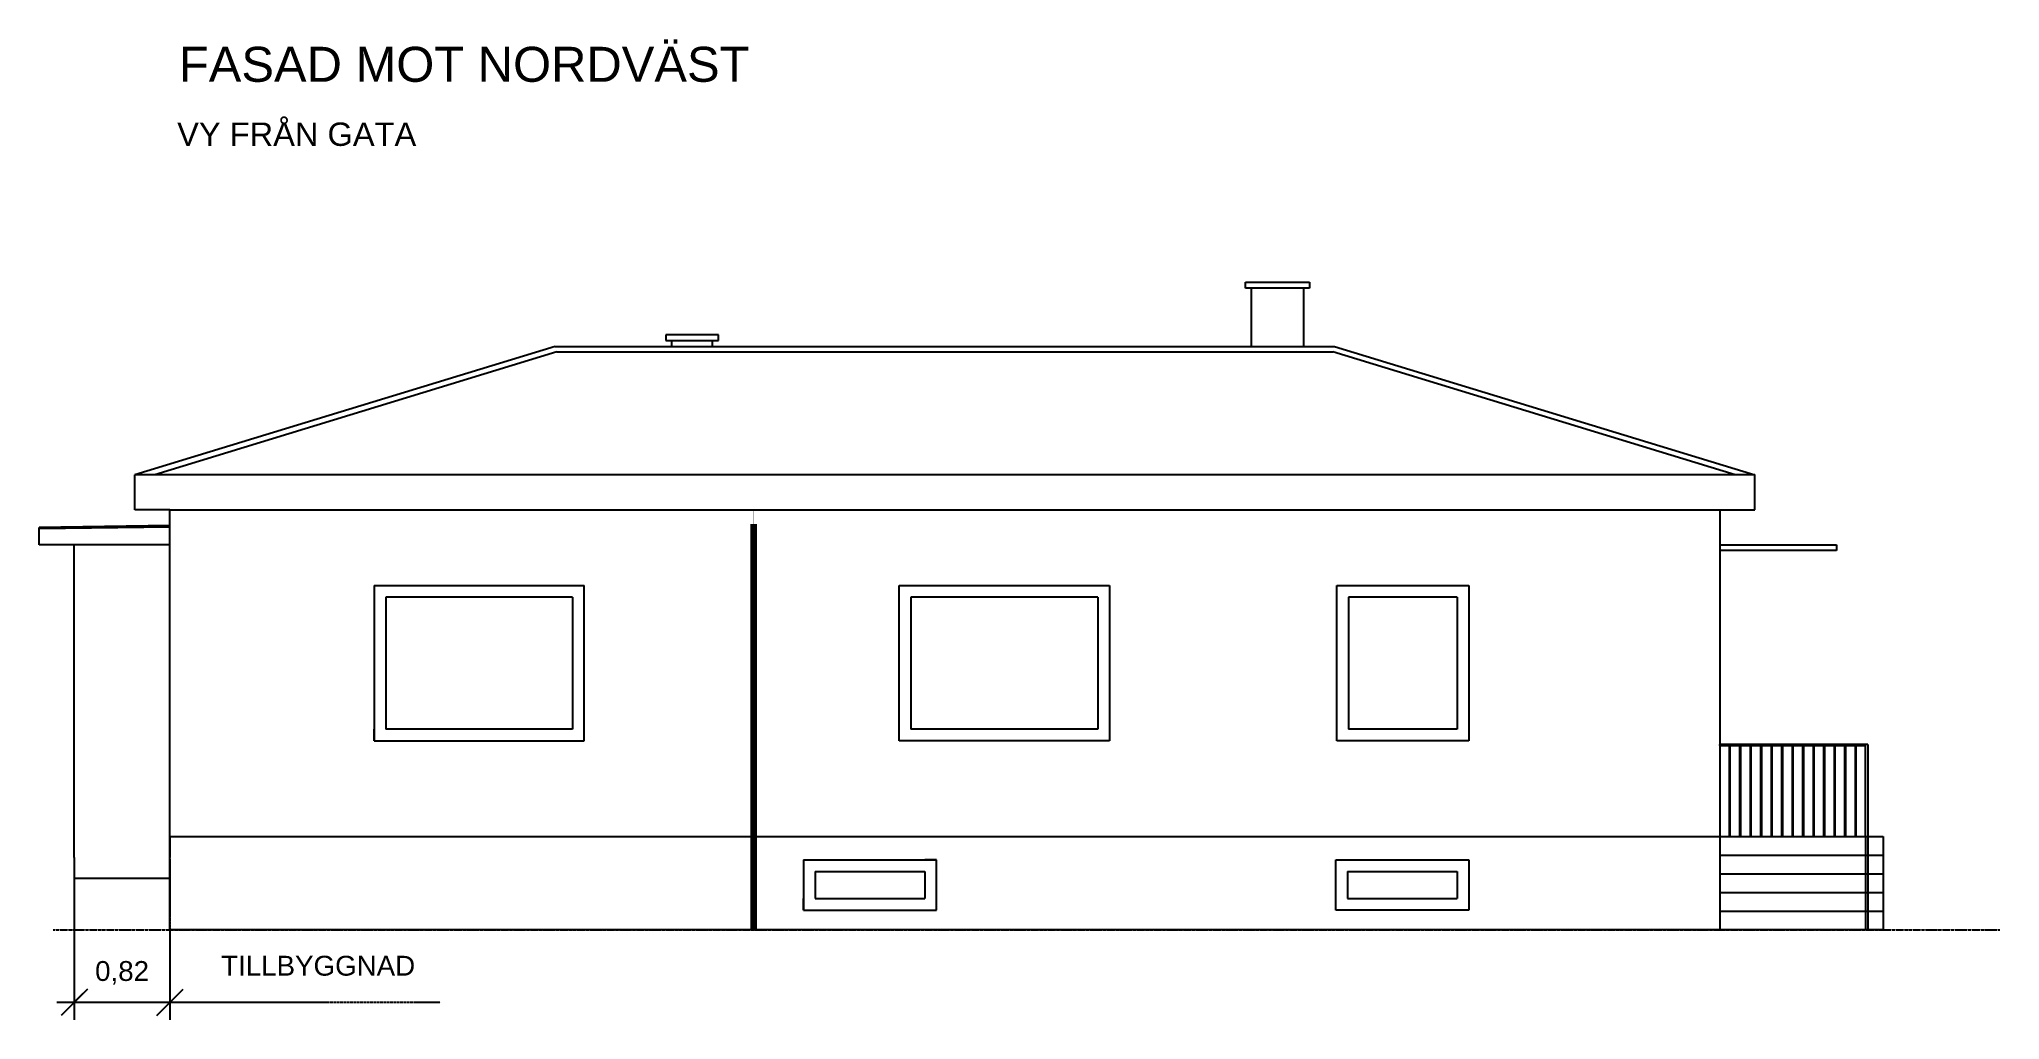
# Model space of a CAD drawing. Header units: millimetres. Extents: x -50011 to 90899, y -58634 to 500399.
# Drawn here: x -33345 to -16545, y 17910 to 26312 of the extents above; entities that cross this region are included whole.
import ezdxf

# ---------------------------------------------------------------- set-up
doc = ezdxf.new("R2010")
doc.units = ezdxf.units.MM
doc.linetypes.add('ACAD_ISO04W100', pattern=[30, 24, -3, 0, -3])
doc.linetypes.add('CENTER2', pattern=[28.575, 19.05, -3.175, 3.175, -3.175])
doc.layers.get('0').update_dxf_attribs({"color": 1})
for name, color, linetype in [('Angivelser', 7, 'Continuous'), ('Fönster', 1, 'Continuous'), ('Förtydligande', 8, 'CENTER2'), ('Grundritningar', 1, 'Continuous'), ('Mått', 4, 'Continuous'), ('Rörelsefogar', 1, 'CENTER2')]:
    doc.layers.add(name, color=color, linetype=linetype)
doc.styles.get("Standard").update_dxf_attribs({"font": 'Arial.ttf', "height": 170})
doc.dimstyles.new('Egen dimension', dxfattribs={"dimscale": 10, "dimtxt": 2.5, "dimasz": 15, "dimexe": 10, "dimexo": 0.625, "dimgap": 15, "dimtad": 1, "dimlfac": 0.001, "dimtxsty": 'Standard', "dimblk": 'OBLIQUE', "dimblk1": 'OBLIQUE', "dimblk2": 'OBLIQUE', "dimcen": 20, "dimdle": 10, "dimadec": 0, "dimazin": 0, "dimtfac": 1, "dimtmove": 0, "dimatfit": 3, "dimldrblk": 'OPEN90', "dimfxl": 1, "dimarcsym": 0})

msp = doc.modelspace()

# ---------------------------------------------------------------- texts
at = {"layer": 'Angivelser'}
for s, height, p in [('FASAD MOT NORDVÄST', 300, (-32148.288, 25946.832)), ('VY FRÅN GATA', 200, (-32163.122, 25397.838))]:
    msp.add_text(s, height=height, dxfattribs=at).set_placement(p)

# ---------------------------------------------------------------- blocks, each defined once
blk = doc.blocks.new('_Oblique')
at = {"color": 0, "linetype": 'ByBlock', "lineweight": -2}
blk.add_line((-0.5, -0.5), (0.5, 0.5), dxfattribs=at)
blk = doc.blocks.new('*D200')
at = {"layer": 'Defpoints', "color": 0, "ltscale": 100, "transparency": 16777216}
for p in [(-33045, 18680), (-32225, 18680), (-32225, 18060)]:
    blk.add_point(p, dxfattribs=at)
at = {"layer": 'Mått', "color": 0, "lineweight": -2, "ltscale": 100, "transparency": 16777216}
for p, q in [((-33045, 18674), (-33045, 17960)), ((-32225, 18674), (-32225, 17960)), ((-33145, 18060), (-32125, 18060))]:
    blk.add_line(p, q, dxfattribs=at)
at = {"layer": 'Mått', "color": 0, "lineweight": -2, "ltscale": 100, "transparency": 16777216, "xscale": 150, "yscale": 150, "zscale": 150, "rotation": 180}
blk.add_blockref('_Oblique', (-33045, 18060), dxfattribs=at)
at = {"layer": 'Mått', "color": 0, "lineweight": -2, "ltscale": 100, "transparency": 16777216, "xscale": 150, "yscale": 150, "zscale": 150}
blk.add_blockref('_Oblique', (-32225, 18060), dxfattribs=at)
at = {"layer": 'Mått', "color": 0, "ltscale": 100, "transparency": 16777216, "insert": (-32635, 18312), "char_height": 170, "attachment_point": 5}
blk.add_mtext('0,82', dxfattribs=at)
blk = doc.blocks.new('_Open90')
at = {"color": 0, "linetype": 'ByBlock', "lineweight": -2}
for p, q in [((0, 0), (-1, 0)), ((-0.5, 0.5), (0, 0)), ((0, 0), (-0.5, -0.5))]:
    blk.add_line(p, q, dxfattribs=at)
blk = doc.blocks.new('*D202')
at = {"layer": 'Defpoints', "color": 0, "transparency": 16777216}
for p in [(-32225, 19300), (-33045, 18680), (-32225, 18060)]:
    blk.add_point(p, dxfattribs=at)
at = {"layer": 'Förtydligande', "color": 0, "lineweight": -2, "transparency": 16777216}
for p, q in [((-32225, 19290), (-32225, 17910)), ((-33045, 18670), (-33045, 17910)), ((-33195, 18060), (-32225, 18060)), ((-32225, 18060), (-29910, 18060))]:
    blk.add_line(p, q, dxfattribs=at)
at = {"layer": 'Förtydligande', "color": 0, "lineweight": -2, "transparency": 16777216, "xscale": 225, "yscale": 225, "zscale": 225, "rotation": 180}
blk.add_blockref('_Oblique', (-33045, 18060), dxfattribs=at)
at = {"layer": 'Förtydligande', "color": 0, "lineweight": -2, "transparency": 16777216, "xscale": 225, "yscale": 225, "zscale": 225}
blk.add_blockref('_Oblique', (-32225, 18060), dxfattribs=at)
at = {"layer": 'Förtydligande', "color": 0, "transparency": 16777216, "insert": (-30955, 18372), "char_height": 170, "attachment_point": 5}
blk.add_mtext('TILLBYGGNAD', dxfattribs=at)

# ---------------------------------------------------------------- dimensions: what is measured, and where the dimension line sits
at = {"layer": 'Förtydligande'}
dim = msp.add_linear_dim(base=(-32225.15, 18059.864), p1=(-33045.15, 18679.864), p2=(-32225.15, 19299.864), text='TILLBYGGNAD', dimstyle='Egen dimension', override={"dimscale": 15}, dxfattribs=at)
dim.commit()
dim.dimension.update_dxf_attribs({"geometry": '*D202', "text_midpoint": (-30955.3, 18059.864), "dimtype": 160})
at = {"layer": 'Mått', "ltscale": 100}
dim = msp.add_linear_dim(base=(-32225.15, 18059.864), p1=(-33045.15, 18679.864), p2=(-32225.15, 18679.864), dimstyle='Egen dimension', dxfattribs=at)
dim.commit()
dim.dimension.update_dxf_attribs({"geometry": '*D200', "text_midpoint": (-32635.15, 18312.258)})

# ---------------------------------------------------------------- linework, layer by layer
at = {"layer": 'Fönster'}
for p, q in [((-30475.15, 21629.864), (-30475.15, 20299.864)), ((-30475.15, 21629.864), (-28675.15, 21629.864)), ((-30475.15, 21629.864), (-30475.15, 21529.864)), ((-30375.15, 21529.864), (-30375.15, 20399.864)), ((-28775.15, 21529.864), (-30375.15, 21529.864)), ((-28775.15, 21529.864), (-28775.15, 20399.864)), ((-28675.15, 20299.864), (-28675.15, 21629.864)), ((-25975.15, 20299.864), (-25975.15, 21629.864)), ((-25975.15, 21629.864), (-24175.15, 21629.864)), ((-25875.15, 21529.864), (-25875.15, 20399.864)), ((-24275.15, 21529.864), (-25875.15, 21529.864)), ((-24275.15, 21529.864), (-24275.15, 20399.864)), ((-24175.15, 21629.864), (-24175.15, 20299.864)), ((-22225.15, 20299.864), (-22225.15, 21629.864)), ((-22225.15, 21629.864), (-21095.15, 21629.864)), ((-22125.15, 21529.864), (-22125.15, 20399.864)), ((-21195.15, 21529.864), (-22125.15, 21529.864)), ((-21195.15, 21529.864), (-21195.15, 20399.864)), ((-21095.15, 21629.864), (-21095.15, 20299.864)), ((-30475.15, 20299.864), (-30475.15, 20399.864)), ((-28775.15, 20399.864), (-30375.15, 20399.864)), ((-24275.15, 20399.864), (-25875.15, 20399.864)), ((-21195.15, 20399.864), (-22125.15, 20399.864)), ((-30475.15, 20299.864), (-28675.15, 20299.864)), ((-24175.15, 20299.864), (-25975.15, 20299.864)), ((-21095.15, 20299.864), (-22225.15, 20299.864)), ((-26795.15, 19279.864), (-26795.15, 18849.864)), ((-26795.15, 19279.864), (-25655.15, 19279.864)), ((-26795.15, 19279.864), (-26795.15, 19179.864)), ((-26795.15, 19279.864), (-26695.15, 19279.864)), ((-26695.15, 19179.864), (-25755.15, 19179.864)), ((-26695.15, 19179.864), (-26695.15, 18949.864)), ((-25655.15, 19279.864), (-25755.15, 19279.864)), ((-25755.15, 19179.864), (-25755.15, 18949.864)), ((-25655.15, 18849.864), (-25655.15, 19279.864)), ((-22235.15, 18849.864), (-22235.15, 19279.864)), ((-22235.15, 19279.864), (-21095.15, 19279.864)), ((-22135.15, 19179.864), (-21195.15, 19179.864)), ((-22135.15, 19179.864), (-22135.15, 18949.864)), ((-21195.15, 19179.864), (-21195.15, 18949.864)), ((-21095.15, 19279.864), (-21095.15, 18849.864)), ((-26795.15, 18849.864), (-26795.15, 18949.864)), ((-26795.15, 18849.864), (-25655.15, 18849.864)), ((-26695.15, 18949.864), (-25755.15, 18949.864)), ((-21095.15, 18849.864), (-22235.15, 18849.864)), ((-22135.15, 18949.864), (-21195.15, 18949.864))]:
    msp.add_line(p, q, dxfattribs=at)
at = {"layer": 'Förtydligande', "linetype": 'ACAD_ISO04W100', "lineweight": -3, "ltscale": 0.1}
msp.add_line((-33225.15, 18679.864), (-16545.15, 18679.864), dxfattribs=at)
at = {"layer": 'Grundritningar'}
for p, q in [((-23009.451, 24179.864), (-23009.451, 24229.864)), ((-23009.451, 24229.864), (-22459.451, 24229.864)), ((-22459.451, 24229.864), (-22459.451, 24179.864)), ((-22959.451, 24179.864), (-23009.451, 24179.864)), ((-22509.451, 24179.864), (-22959.451, 24179.864)), ((-22959.451, 24179.864), (-22959.451, 23679.864)), ((-22509.451, 23679.864), (-22509.451, 24179.864)), ((-22459.451, 24179.864), (-22509.451, 24179.864)), ((-27525.15, 23779.867), (-27975.15, 23779.867)), ((-27975.15, 23779.867), (-27975.15, 23729.867)), ((-27975.15, 23729.867), (-27925.15, 23729.867)), ((-27925.15, 23729.867), (-27575.15, 23729.867)), ((-27575.15, 23729.867), (-27525.15, 23729.867)), ((-27525.15, 23729.867), (-27525.15, 23779.867)), ((-28925.15, 23679.864), (-32525.15, 22579.864)), ((-28910.446, 23632.075), (-32354.045, 22579.864)), ((-28925.15, 23679.864), (-22245.15, 23679.864)), ((-28910.446, 23632.075), (-22259.451, 23631.953)), ((-18813.633, 22579.864), (-22259.451, 23631.953)), ((-22245.15, 23679.864), (-18645.15, 22579.864)), ((-32525.15, 22279.864), (-32525.15, 22579.864)), ((-18645.15, 22579.864), (-32525.15, 22579.864)), ((-18645.15, 22279.864), (-18645.15, 22579.864)), ((-32225.15, 22279.864), (-32525.15, 22279.864)), ((-32225.15, 22279.864), (-18945.15, 22279.864)), ((-32225.15, 19479.864), (-32225.15, 22279.864)), ((-18945.15, 22279.864), (-18945.15, 19479.864)), ((-18945.15, 22279.864), (-18645.15, 22279.864)), ((-18945.15, 22279.864), (-18945.15, 21979.864)), ((-18945.15, 21979.864), (-17945.15, 21979.864)), ((-17945.15, 21929.864), (-18945.15, 21929.864)), ((-17945.15, 21979.864), (-17945.15, 21929.864)), ((-18945.15, 20259.864), (-18945.15, 20269.864)), ((-17675.15, 20269.864), (-18945.15, 20269.864)), ((-18945.15, 20259.864), (-17695.15, 20259.864)), ((-18945.15, 20259.864), (-18865.15, 20259.864)), ((-18865.15, 20259.864), (-18865.15, 19479.864)), ((-18855.15, 19479.864), (-18855.15, 20259.864)), ((-18855.15, 20259.864), (-18775.15, 20259.864)), ((-18775.15, 20259.864), (-18775.15, 19479.864)), ((-18765.15, 19479.864), (-18765.15, 20259.864)), ((-18765.15, 20259.864), (-18685.15, 20259.864)), ((-18685.15, 20259.864), (-18685.15, 19479.864)), ((-18675.15, 19479.864), (-18675.15, 20259.864)), ((-18675.15, 20259.864), (-18595.15, 20259.864)), ((-18595.15, 20259.864), (-18595.15, 19479.864)), ((-18585.15, 19479.864), (-18585.15, 20259.864)), ((-18585.15, 20259.864), (-18505.15, 20259.864)), ((-18505.15, 20259.864), (-18505.15, 19479.864)), ((-18495.15, 19479.864), (-18495.15, 20259.864)), ((-18495.15, 20259.864), (-18415.15, 20259.864)), ((-18415.15, 20259.864), (-18415.15, 19479.864)), ((-18405.15, 19479.864), (-18405.15, 20259.864)), ((-18405.15, 20259.864), (-18325.15, 20259.864)), ((-18325.15, 20259.864), (-18325.15, 19479.864)), ((-18315.15, 19479.864), (-18315.15, 20259.864)), ((-18315.15, 20259.864), (-18235.15, 20259.864)), ((-18235.15, 20259.864), (-18235.15, 19479.864)), ((-18225.15, 19479.864), (-18225.15, 20259.864)), ((-18225.15, 20259.864), (-18145.15, 20259.864)), ((-18145.15, 20259.864), (-18145.15, 19479.864)), ((-18135.15, 19479.864), (-18135.15, 20259.864)), ((-18135.15, 20259.864), (-18055.15, 20259.864)), ((-18055.15, 20259.864), (-18055.15, 19479.864)), ((-18045.15, 19479.864), (-18045.15, 20259.864)), ((-18045.15, 20259.864), (-17965.15, 20259.864)), ((-17965.15, 20259.864), (-17965.15, 19479.864)), ((-17955.15, 19479.864), (-17955.15, 20259.864)), ((-17955.15, 20259.864), (-17875.15, 20259.864)), ((-17875.15, 20259.864), (-17875.15, 19479.864)), ((-17865.15, 19479.864), (-17865.15, 20259.864)), ((-17865.15, 20259.864), (-17785.15, 20259.864)), ((-17785.15, 20259.864), (-17785.15, 19479.864)), ((-17775.15, 19479.864), (-17775.15, 20259.864)), ((-17695.15, 19479.864), (-17695.15, 20259.864)), ((-17675.15, 20269.864), (-17675.15, 18679.864)), ((-32225.15, 18679.864), (-32225.15, 19479.864)), ((-32225.15, 19479.864), (-18945.15, 19479.864)), ((-18945.15, 19479.864), (-18945.15, 18679.864)), ((-18945.15, 19479.864), (-18945.15, 19279.864)), ((-18945.15, 19479.864), (-17545.15, 19479.864)), ((-18865.15, 19479.864), (-18855.15, 19479.864)), ((-18775.15, 19479.864), (-18765.15, 19479.864)), ((-18685.15, 19479.864), (-18675.15, 19479.864)), ((-18595.15, 19479.864), (-18585.15, 19479.864)), ((-18505.15, 19479.864), (-18495.15, 19479.864)), ((-18415.15, 19479.864), (-18405.15, 19479.864)), ((-18325.15, 19479.864), (-18315.15, 19479.864)), ((-18235.15, 19479.864), (-18225.15, 19479.864)), ((-18145.15, 19479.864), (-18135.15, 19479.864)), ((-18055.15, 19479.864), (-18045.15, 19479.864)), ((-17965.15, 19479.864), (-17955.15, 19479.864)), ((-17875.15, 19479.864), (-17865.15, 19479.864)), ((-17785.15, 19479.864), (-17775.15, 19479.864)), ((-17695.15, 19479.864), (-17695.15, 18679.864)), ((-17545.15, 19479.864), (-17545.15, 18679.864)), ((-18945.15, 19319.864), (-17545.15, 19319.864)), ((-18945.15, 19159.864), (-17545.15, 19159.864)), ((-18945.15, 18999.864), (-17545.15, 18999.864)), ((-18945.15, 18839.864), (-17545.15, 18839.864)), ((-18945.15, 18679.864), (-32225.15, 18679.864)), ((-27225.15, 18679.864), (-27235.15, 18679.864)), ((-17545.15, 18679.864), (-18945.15, 18679.864))]:
    msp.add_line(p, q, dxfattribs=at)
at = {"layer": 'Grundritningar', "ltscale": 100}
for p, q in [((-27925.15, 23679.864), (-27925.15, 23729.867)), ((-27575.15, 23679.864), (-27575.15, 23729.867)), ((-32225.15, 22144.698), (-33345.15, 22128.147)), ((-33345.15, 21979.864), (-33345.15, 22128.147)), ((-33345.15, 22128.147), (-33343.244, 22118.331)), ((-33343.244, 22118.331), (-32225.15, 22134.803)), ((-32225.15, 21979.864), (-33345.15, 21979.864)), ((-33045.15, 21979.864), (-33345.15, 21979.864)), ((-33045.15, 19299.864), (-33045.15, 21979.864)), ((-32225.15, 19479.864), (-32225.15, 19299.864)), ((-33045.15, 19299.864), (-33045.15, 18679.864)), ((-32225.15, 19119.864), (-33045.15, 19119.864))]:
    msp.add_line(p, q, dxfattribs=at)
at = {"layer": 'Rörelsefogar', "lineweight": 211, "ltscale": 0.1}
msp.add_line((-27225.15, 22279.864), (-27225.15, 18679.864), dxfattribs=at)

msp.set_redraw_order([(e.dxf.handle, doc.entitydb.next_handle()) for e in msp.query("TEXT MTEXT ATTDEF DIMENSION ARC_DIMENSION")])  # texts and dimensions are drawn at this point

doc.saveas('drawing.dxf')
